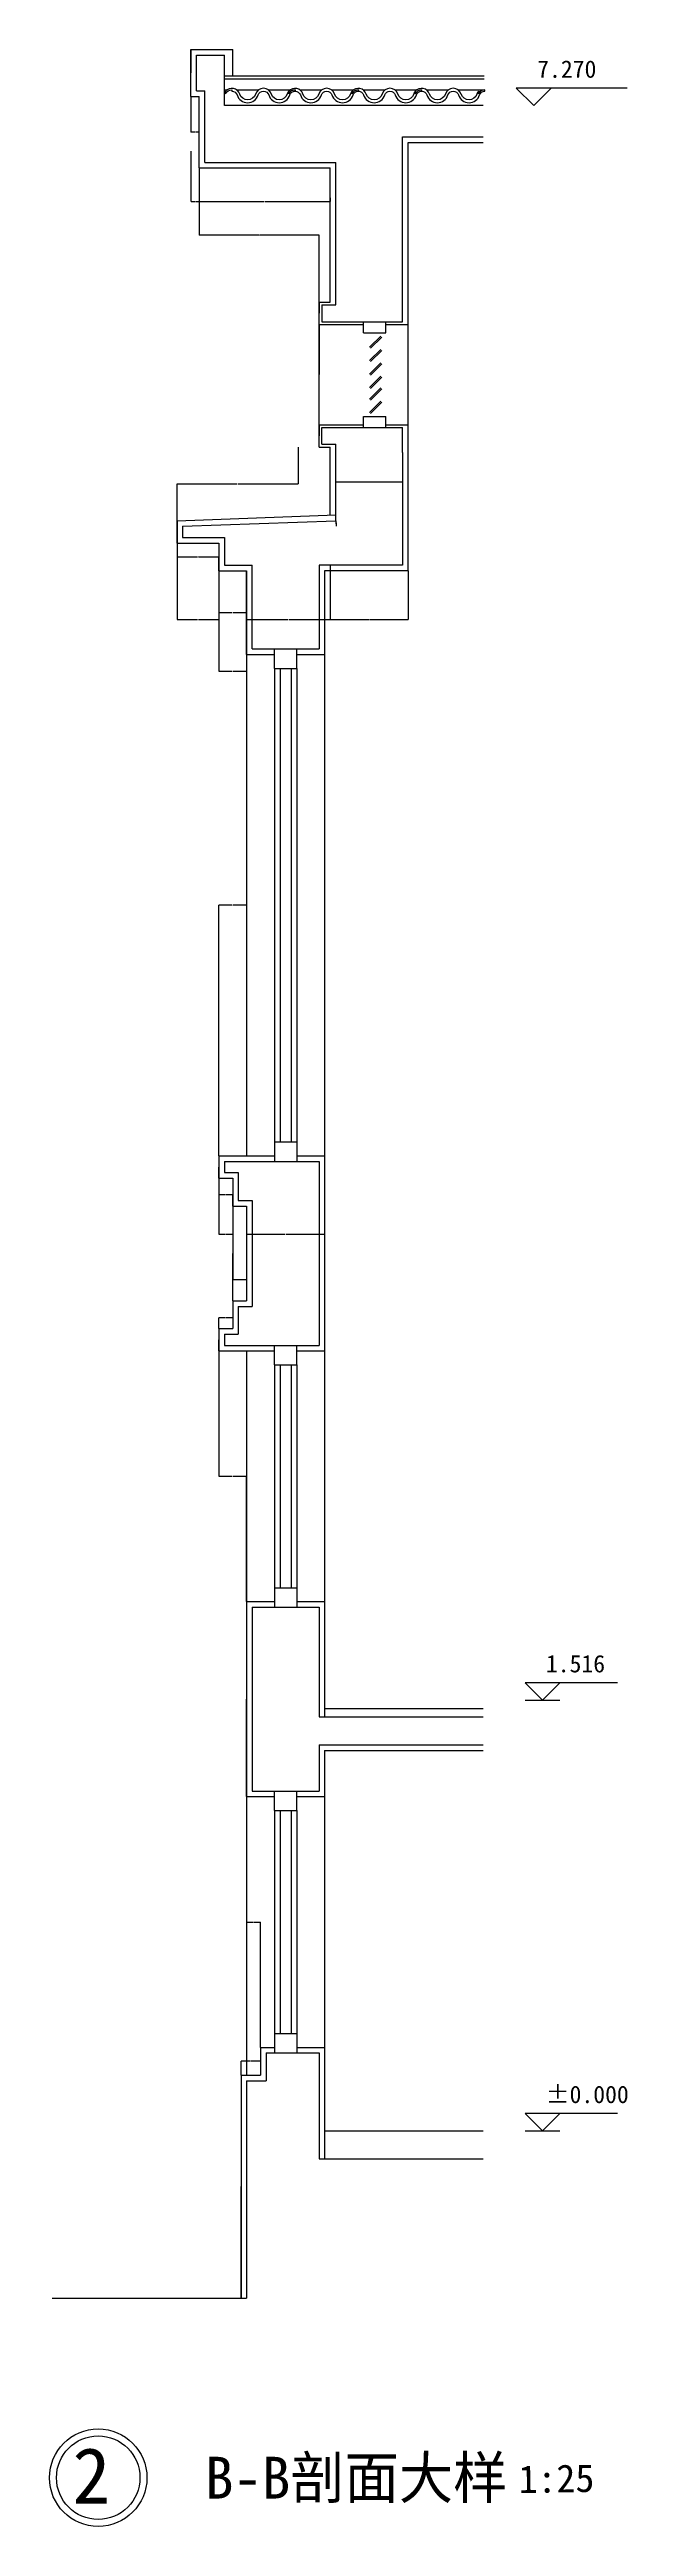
# Model space of a CAD drawing. Header units: metres. Extents: x -2092 to 57740, y -16481 to 10701.
# Drawn here: x 41741 to 43817, y -12512 to -3621 of the extents above; entities that cross this region are included whole.
import ezdxf

# ---------------------------------------------------------------- set-up
doc = ezdxf.new("R2010")
doc.units = ezdxf.units.M
for name, color, linetype in [('2', 2, 'Continuous'), ('D', 4, 'Continuous'), ('DIM2', 3, 'Continuous'), ('E-W', 7, 'Continuous'), ('E-WALL', 7, 'Continuous'), ('E-X', 2, 'Continuous'), ('HZ', 3, 'Continuous'), ('标注', 4, 'Continuous')]:
    doc.layers.add(name, color=color, linetype=linetype)
doc.dimstyles.get("Standard").update_dxf_attribs({"dimtxt": 2.5, "dimasz": 2.5, "dimexe": 1.25, "dimexo": 0.625, "dimtad": 1, "dimcen": 2.5, "dimazin": 3, "dimtfac": 1, "dimtmove": 0, "dimatfit": 3})

# ---------------------------------------------------------------- blocks, each defined once
blk = doc.blocks.new('*D2')
for p, q in [((42428.92, -10892.65), (42428.92, -11292.65)), ((42428.67, -11292.65), (42428.42, -11292.65)), ((42428.92, -11692.65), (42428.92, -11292.65)), ((42428.92, -11292.65), (42428.92, -11292.65)), ((42429.17, -11292.65), (42429.42, -11292.65))]:
    blk.add_line(p, q)
at = {"layer": 'Defpoints'}
for p in [(42428.92, -10892.65), (42428.92, -11292.65), (42428.92, -11692.65)]:
    blk.add_point(p, dxfattribs=at)
at = {"layer": 'DIM2', "insert": (42428.92, -11291.525), "char_height": 1, "attachment_point": 5}
blk.add_mtext('0', dxfattribs=at)
blk = doc.blocks.new('*D83')
for p, q in [((42708.92, -4528.14), (42708.92, -4568.14)), ((42708.67, -4568.14), (42708.42, -4568.14)), ((42708.92, -4608.14), (42708.92, -4568.14)), ((42708.92, -4568.14), (42708.92, -4568.14)), ((42709.17, -4568.14), (42709.42, -4568.14))]:
    blk.add_line(p, q)
at = {"layer": 'Defpoints'}
for p in [(42708.92, -4528.14), (42708.92, -4568.14), (42708.92, -4608.14)]:
    blk.add_point(p, dxfattribs=at)
at = {"layer": 'DIM2', "insert": (42708.92, -4567.015), "char_height": 1, "attachment_point": 5}
blk.add_mtext('0', dxfattribs=at)
blk = doc.blocks.new('*D84')
for p, q in [((42708.92, -4608.14), (42708.92, -4788.14)), ((42708.67, -4788.14), (42708.42, -4788.14)), ((42708.92, -4968.14), (42708.92, -4788.14)), ((42708.92, -4788.14), (42708.92, -4788.14)), ((42709.17, -4788.14), (42709.42, -4788.14))]:
    blk.add_line(p, q)
at = {"layer": 'Defpoints'}
for p in [(42708.92, -4608.14), (42708.92, -4788.14), (42708.92, -4968.14)]:
    blk.add_point(p, dxfattribs=at)
at = {"layer": 'DIM2', "insert": (42708.92, -4787.015), "char_height": 1, "attachment_point": 5}
blk.add_mtext('0', dxfattribs=at)
blk = doc.blocks.new('*D85')
for p, q in [((42372.92, -8173.66), (42348.67, -8173.66)), ((42348.92, -8212.65), (42348.92, -8173.66)), ((42399.17, -8173.66), (42374.92, -8173.66)), ((42398.92, -8112.65), (42398.92, -8173.66))]:
    blk.add_line(p, q)
at = {"layer": 'Defpoints'}
for p in [(42398.92, -8112.65), (42398.92, -8173.66), (42348.92, -8212.65)]:
    blk.add_point(p, dxfattribs=at)
at = {"layer": 'DIM2', "insert": (42373.92, -8173.66), "char_height": 1, "attachment_point": 5}
blk.add_mtext('50', dxfattribs=at)
blk = doc.blocks.new('*D86')
for p, q in [((42448.92, -9892.65), (42448.92, -10342.65)), ((42449.17, -10342.65), (42472.92, -10342.65)), ((42474.92, -10342.65), (42498.67, -10342.65)), ((42498.92, -10792.65), (42498.92, -10342.65))]:
    blk.add_line(p, q)
at = {"layer": 'Defpoints'}
for p in [(42448.92, -9892.65), (42448.92, -10342.65), (42498.92, -10792.65)]:
    blk.add_point(p, dxfattribs=at)
at = {"layer": 'DIM2', "insert": (42473.92, -10342.65), "char_height": 1, "attachment_point": 5}
blk.add_mtext('50', dxfattribs=at)
blk = doc.blocks.new('*D87')
for p, q in [((42448.92, -9192.65), (42448.92, -9542.65)), ((42448.67, -9542.65), (42448.42, -9542.65)), ((42448.92, -9892.65), (42448.92, -9542.65)), ((42448.92, -9542.65), (42448.92, -9542.65)), ((42449.17, -9542.65), (42449.42, -9542.65))]:
    blk.add_line(p, q)
at = {"layer": 'Defpoints'}
for p in [(42448.92, -9192.65), (42448.92, -9542.65), (42448.92, -9892.65)]:
    blk.add_point(p, dxfattribs=at)
at = {"layer": 'DIM2', "insert": (42448.92, -9541.525), "char_height": 1, "attachment_point": 5}
blk.add_mtext('0', dxfattribs=at)
blk = doc.blocks.new('*D88')
for p, q in [((42462.92, -10842.65), (42428.67, -10842.65)), ((42428.92, -10892.65), (42428.92, -10842.65)), ((42499.17, -10842.65), (42464.92, -10842.65)), ((42498.92, -10792.65), (42498.92, -10842.65))]:
    blk.add_line(p, q)
at = {"layer": 'Defpoints'}
for p in [(42498.92, -10792.65), (42498.92, -10842.65), (42428.92, -10892.65)]:
    blk.add_point(p, dxfattribs=at)
at = {"layer": 'DIM2', "insert": (42463.92, -10842.65), "char_height": 1, "attachment_point": 5}
blk.add_mtext('70', dxfattribs=at)
blk = doc.blocks.new('*D89')
for p, q in [((42348.92, -8292.65), (42348.92, -8742.65)), ((42349.17, -8742.65), (42397.42, -8742.65)), ((42400.42, -8742.65), (42448.67, -8742.65)), ((42448.92, -9192.65), (42448.92, -8742.65))]:
    blk.add_line(p, q)
at = {"layer": 'Defpoints'}
for p in [(42348.92, -8292.65), (42348.92, -8742.65), (42448.92, -9192.65)]:
    blk.add_point(p, dxfattribs=at)
at = {"layer": 'DIM2', "insert": (42398.92, -8742.65), "char_height": 1, "attachment_point": 5}
blk.add_mtext('100', dxfattribs=at)
blk = doc.blocks.new('*D90')
for p, q in [((42348.67, -8252.65), (42348.42, -8252.65)), ((42348.92, -8212.65), (42348.92, -8252.65)), ((42348.92, -8292.65), (42348.92, -8252.65)), ((42348.92, -8252.65), (42348.92, -8252.65)), ((42349.17, -8252.65), (42349.42, -8252.65))]:
    blk.add_line(p, q)
at = {"layer": 'Defpoints'}
for p in [(42348.92, -8212.65), (42348.92, -8252.65), (42348.92, -8292.65)]:
    blk.add_point(p, dxfattribs=at)
at = {"layer": 'DIM2', "insert": (42348.92, -8251.525), "char_height": 1, "attachment_point": 5}
blk.add_mtext('0', dxfattribs=at)
blk = doc.blocks.new('*D91')
for p, q in [((42748.92, -5472.65), (42748.92, -5667.73)), ((43028.92, -5492.65), (43028.92, -5667.73)), ((42749.17, -5667.73), (42887.42, -5667.73)), ((42890.42, -5667.73), (43028.67, -5667.73))]:
    blk.add_line(p, q)
at = {"layer": 'Defpoints'}
for p in [(42748.92, -5472.65), (43028.92, -5492.65), (42748.92, -5667.73)]:
    blk.add_point(p, dxfattribs=at)
at = {"layer": 'DIM2', "insert": (42888.92, -5667.73), "char_height": 1, "attachment_point": 5}
blk.add_mtext('280', dxfattribs=at)
blk = doc.blocks.new('*D92')
for p, q in [((42448.92, -5792.65), (42448.92, -6692.65)), ((42397.42, -6692.65), (42348.67, -6692.65)), ((42348.92, -7592.65), (42348.92, -6692.65)), ((42449.17, -6692.65), (42400.42, -6692.65))]:
    blk.add_line(p, q)
at = {"layer": 'Defpoints'}
for p in [(42448.92, -5792.65), (42448.92, -6692.65), (42348.92, -7592.65)]:
    blk.add_point(p, dxfattribs=at)
at = {"layer": 'DIM2', "insert": (42398.92, -6692.65), "char_height": 1, "attachment_point": 5}
blk.add_mtext('100', dxfattribs=at)
blk = doc.blocks.new('*D93')
for p, q in [((42348.92, -7672.65), (42348.92, -7731.47)), ((42349.17, -7731.47), (42372.92, -7731.47)), ((42374.92, -7731.47), (42398.67, -7731.47)), ((42398.92, -7772.65), (42398.92, -7731.47))]:
    blk.add_line(p, q)
at = {"layer": 'Defpoints'}
for p in [(42348.92, -7672.65), (42348.92, -7731.47), (42398.92, -7772.65)]:
    blk.add_point(p, dxfattribs=at)
at = {"layer": 'DIM2', "insert": (42373.92, -7731.47), "char_height": 1, "attachment_point": 5}
blk.add_mtext('50', dxfattribs=at)
blk = doc.blocks.new('*D94')
for p, q in [((42398.92, -7772.65), (42398.92, -7942.65)), ((42398.67, -7942.65), (42398.42, -7942.65)), ((42398.92, -8112.65), (42398.92, -7942.65)), ((42398.92, -7942.65), (42398.92, -7942.65)), ((42399.17, -7942.65), (42399.42, -7942.65))]:
    blk.add_line(p, q)
at = {"layer": 'Defpoints'}
for p in [(42398.92, -7772.65), (42398.92, -7942.65), (42398.92, -8112.65)]:
    blk.add_point(p, dxfattribs=at)
at = {"layer": 'DIM2', "insert": (42398.92, -7941.525), "char_height": 1, "attachment_point": 5}
blk.add_mtext('0', dxfattribs=at)
blk = doc.blocks.new('*D95')
for p, q in [((42348.67, -7632.65), (42348.42, -7632.65)), ((42348.92, -7592.65), (42348.92, -7632.65)), ((42348.92, -7672.65), (42348.92, -7632.65)), ((42348.92, -7632.65), (42348.92, -7632.65)), ((42349.17, -7632.65), (42349.42, -7632.65))]:
    blk.add_line(p, q)
at = {"layer": 'Defpoints'}
for p in [(42348.92, -7592.65), (42348.92, -7632.65), (42348.92, -7672.65)]:
    blk.add_point(p, dxfattribs=at)
at = {"layer": 'DIM2', "insert": (42348.92, -7631.525), "char_height": 1, "attachment_point": 5}
blk.add_mtext('0', dxfattribs=at)
blk = doc.blocks.new('*D96')
for p, q in [((42398.92, -7772.65), (42398.92, -8035.87)), ((42448.92, -7772.65), (42448.92, -8035.87)), ((42399.17, -8035.87), (42422.92, -8035.87)), ((42424.92, -8035.87), (42448.67, -8035.87))]:
    blk.add_line(p, q)
at = {"layer": 'Defpoints'}
for p in [(42398.92, -7772.65), (42448.92, -7772.65), (42398.92, -8035.87)]:
    blk.add_point(p, dxfattribs=at)
at = {"layer": 'DIM2', "insert": (42423.92, -8035.87), "char_height": 1, "attachment_point": 5}
blk.add_mtext('50', dxfattribs=at)
blk = doc.blocks.new('*D97')
for p, q in [((42448.92, -7772.65), (42448.92, -7873.7)), ((42728.92, -7772.65), (42728.92, -7873.7)), ((42449.17, -7873.7), (42587.42, -7873.7)), ((42590.42, -7873.7), (42728.67, -7873.7))]:
    blk.add_line(p, q)
at = {"layer": 'Defpoints'}
for p in [(42448.92, -7772.65), (42728.92, -7772.65), (42448.92, -7873.7)]:
    blk.add_point(p, dxfattribs=at)
at = {"layer": 'DIM2', "insert": (42588.92, -7873.7), "char_height": 1, "attachment_point": 5}
blk.add_mtext('280', dxfattribs=at)
blk = doc.blocks.new('*D98')
for p, q in [((42348.92, -7672.65), (42348.92, -7873.7)), ((42398.92, -7772.65), (42398.92, -7873.7)), ((42349.17, -7873.7), (42372.92, -7873.7)), ((42374.92, -7873.7), (42398.67, -7873.7))]:
    blk.add_line(p, q)
at = {"layer": 'Defpoints'}
for p in [(42348.92, -7672.65), (42398.92, -7772.65), (42348.92, -7873.7)]:
    blk.add_point(p, dxfattribs=at)
at = {"layer": 'DIM2', "insert": (42373.92, -7873.7), "char_height": 1, "attachment_point": 5}
blk.add_mtext('50', dxfattribs=at)
blk = doc.blocks.new('*D99')
for p, q in [((42633.92, -5048.14), (42633.92, -5180.39)), ((42198.92, -5312.65), (42198.92, -5180.39)), ((42199.17, -5180.39), (42414.92, -5180.39)), ((42417.92, -5180.39), (42633.67, -5180.39))]:
    blk.add_line(p, q)
at = {"layer": 'Defpoints'}
for p in [(42633.92, -5048.14), (42198.92, -5180.39), (42198.92, -5312.65)]:
    blk.add_point(p, dxfattribs=at)
at = {"layer": 'DIM2', "insert": (42416.42, -5180.39), "char_height": 1, "attachment_point": 5}
blk.add_mtext('435', dxfattribs=at)
blk = doc.blocks.new('*D100')
for p, q in [((42348.92, -5492.65), (42348.92, -5642.65)), ((42349.17, -5642.65), (42397.42, -5642.65)), ((42400.42, -5642.65), (42448.67, -5642.65)), ((42448.92, -5792.65), (42448.92, -5642.65))]:
    blk.add_line(p, q)
at = {"layer": 'Defpoints'}
for p in [(42348.92, -5492.65), (42348.92, -5642.65), (42448.92, -5792.65)]:
    blk.add_point(p, dxfattribs=at)
at = {"layer": 'DIM2', "insert": (42398.92, -5642.65), "char_height": 1, "attachment_point": 5}
blk.add_mtext('100', dxfattribs=at)
blk = doc.blocks.new('*D101')
for p, q in [((42198.92, -5392.65), (42198.92, -5442.65)), ((42199.17, -5442.65), (42272.42, -5442.65)), ((42275.42, -5442.65), (42348.67, -5442.65)), ((42348.92, -5492.65), (42348.92, -5442.65))]:
    blk.add_line(p, q)
at = {"layer": 'Defpoints'}
for p in [(42198.92, -5392.65), (42198.92, -5442.65), (42348.92, -5492.65)]:
    blk.add_point(p, dxfattribs=at)
at = {"layer": 'DIM2', "insert": (42273.92, -5442.65), "char_height": 1, "attachment_point": 5}
blk.add_mtext('150', dxfattribs=at)
blk = doc.blocks.new('*D102')
for p, q in [((42198.67, -5306.17), (42198.42, -5306.17)), ((42198.92, -5312.65), (42198.92, -5306.17)), ((42198.92, -5392.65), (42198.92, -5306.17)), ((42198.92, -5306.17), (42198.92, -5306.17)), ((42199.17, -5306.17), (42199.42, -5306.17))]:
    blk.add_line(p, q)
at = {"layer": 'Defpoints'}
for p in [(42198.92, -5306.17), (42198.92, -5312.65), (42198.92, -5392.65)]:
    blk.add_point(p, dxfattribs=at)
at = {"layer": 'DIM2', "insert": (42198.92, -5305.045), "char_height": 1, "attachment_point": 5}
blk.add_mtext('0', dxfattribs=at)
blk = doc.blocks.new('*D103')
for p, q in [((42708.92, -4968.14), (42708.92, -5008.14)), ((42708.67, -5008.14), (42708.42, -5008.14)), ((42708.92, -5048.14), (42708.92, -5008.14)), ((42708.92, -5008.14), (42708.92, -5008.14)), ((42709.17, -5008.14), (42709.42, -5008.14))]:
    blk.add_line(p, q)
at = {"layer": 'Defpoints'}
for p in [(42708.92, -4968.14), (42708.92, -5008.14), (42708.92, -5048.14)]:
    blk.add_point(p, dxfattribs=at)
at = {"layer": 'DIM2', "insert": (42708.92, -5007.015), "char_height": 1, "attachment_point": 5}
blk.add_mtext('0', dxfattribs=at)
blk = doc.blocks.new('*D104')
for p, q in [((42772.59, -5322.65), (42768.67, -5322.65)), ((42768.92, -5312.65), (42768.92, -5322.65)), ((42772.34, -5332.65), (42772.34, -5322.65))]:
    blk.add_line(p, q)
at = {"layer": 'Defpoints'}
for p in [(42768.92, -5312.65), (42772.34, -5322.65), (42772.34, -5332.65)]:
    blk.add_point(p, dxfattribs=at)
at = {"layer": 'DIM2', "insert": (42770.63, -5323.775), "char_height": 1, "attachment_point": 5}
blk.add_mtext('3,42', dxfattribs=at)
blk = doc.blocks.new('*D105')
for p, q in [((42198.92, -5392.65), (42198.92, -5667.73)), ((42348.92, -5492.65), (42348.92, -5667.73)), ((42199.17, -5667.73), (42272.42, -5667.73)), ((42275.42, -5667.73), (42348.67, -5667.73))]:
    blk.add_line(p, q)
at = {"layer": 'Defpoints'}
for p in [(42198.92, -5392.65), (42348.92, -5492.65), (42198.92, -5667.73)]:
    blk.add_point(p, dxfattribs=at)
at = {"layer": 'DIM2', "insert": (42273.92, -5667.73), "char_height": 1, "attachment_point": 5}
blk.add_mtext('150', dxfattribs=at)
blk = doc.blocks.new('*D106')
for p, q in [((42448.92, -5492.65), (42448.92, -5667.73)), ((42748.92, -5547.65), (42748.92, -5667.73)), ((42449.17, -5667.73), (42597.42, -5667.73)), ((42600.42, -5667.73), (42748.67, -5667.73))]:
    blk.add_line(p, q)
at = {"layer": 'Defpoints'}
for p in [(42448.92, -5492.65), (42748.92, -5547.65), (42448.92, -5667.73)]:
    blk.add_point(p, dxfattribs=at)
at = {"layer": 'DIM2', "insert": (42598.92, -5667.73), "char_height": 1, "attachment_point": 5}
blk.add_mtext('300', dxfattribs=at)
blk = doc.blocks.new('*D107')
for p, q in [((42348.92, -5492.65), (42348.92, -5852.49)), ((42448.92, -5492.65), (42448.92, -5852.49)), ((42349.17, -5852.49), (42397.42, -5852.49)), ((42400.42, -5852.49), (42448.67, -5852.49))]:
    blk.add_line(p, q)
at = {"layer": 'Defpoints'}
for p in [(42348.92, -5492.65), (42448.92, -5492.65), (42348.92, -5852.49)]:
    blk.add_point(p, dxfattribs=at)
at = {"layer": 'DIM2', "insert": (42398.92, -5852.49), "char_height": 1, "attachment_point": 5}
blk.add_mtext('100', dxfattribs=at)
blk = doc.blocks.new('*D108')
for p, q in [((42278.92, -4153.42), (42278.92, -4166.93)), ((42279.17, -4166.93), (42512.42, -4166.93)), ((42515.42, -4166.93), (42748.67, -4166.93)), ((42748.92, -4153.42), (42748.92, -4166.93))]:
    blk.add_line(p, q)
at = {"layer": 'Defpoints'}
for p in [(42278.92, -4153.42), (42278.92, -4166.93), (42748.92, -4153.42)]:
    blk.add_point(p, dxfattribs=at)
at = {"layer": 'DIM2', "insert": (42513.92, -4166.93), "char_height": 1, "attachment_point": 5}
blk.add_mtext('470', dxfattribs=at)
blk = doc.blocks.new('*D109')
for p, q in [((42248.92, -3985.71), (42248.92, -4166.93)), ((42249.17, -4166.93), (42262.92, -4166.93)), ((42264.92, -4166.93), (42278.67, -4166.93)), ((42278.92, -4153.42), (42278.92, -4166.93))]:
    blk.add_line(p, q)
at = {"layer": 'Defpoints'}
for p in [(42248.92, -3985.71), (42248.92, -4166.93), (42278.92, -4153.42)]:
    blk.add_point(p, dxfattribs=at)
at = {"layer": 'DIM2', "insert": (42263.92, -4166.93), "char_height": 1, "attachment_point": 5}
blk.add_mtext('30', dxfattribs=at)
blk = doc.blocks.new('*D122')
for p, q in [((42278.92, -4046.25), (42278.92, -4287.19)), ((42492.42, -4287.19), (42278.67, -4287.19)), ((42709.17, -4287.19), (42495.42, -4287.19)), ((42708.92, -4528.14), (42708.92, -4287.19))]:
    blk.add_line(p, q)
at = {"layer": 'Defpoints'}
for p in [(42278.92, -4046.25), (42708.92, -4287.19), (42708.92, -4528.14)]:
    blk.add_point(p, dxfattribs=at)
at = {"layer": 'DIM2', "insert": (42493.92, -4287.19), "char_height": 1, "attachment_point": 5}
blk.add_mtext('430', dxfattribs=at)
blk = doc.blocks.new('*D194')
for p, q in [((42248.92, -3789.25), (42248.92, -3917.75)), ((42262.92, -3917.75), (42248.67, -3917.75)), ((42279.17, -3917.75), (42264.92, -3917.75)), ((42278.92, -4046.25), (42278.92, -3917.75))]:
    blk.add_line(p, q)
at = {"layer": 'Defpoints'}
for p in [(42248.92, -3789.25), (42278.92, -3917.75), (42278.92, -4046.25)]:
    blk.add_point(p, dxfattribs=at)
at = {"layer": 'DIM2', "insert": (42263.92, -3917.75), "char_height": 1, "attachment_point": 5}
blk.add_mtext('30', dxfattribs=at)
blk = doc.blocks.new('*D195')
for p, q in [((42248.92, -3621.25), (42248.92, -3705.25)), ((42248.67, -3705.25), (42248.42, -3705.25)), ((42248.92, -3789.25), (42248.92, -3705.25)), ((42248.92, -3705.25), (42248.92, -3705.25)), ((42249.17, -3705.25), (42249.42, -3705.25))]:
    blk.add_line(p, q)
at = {"layer": 'Defpoints'}
for p in [(42248.92, -3621.25), (42248.92, -3705.25), (42248.92, -3789.25)]:
    blk.add_point(p, dxfattribs=at)
at = {"layer": 'DIM2', "insert": (42248.92, -3704.125), "char_height": 1, "attachment_point": 5}
blk.add_mtext('0', dxfattribs=at)

msp = doc.modelspace()

# ---------------------------------------------------------------- linework, layer by layer
msp.add_circle((41915.73, -12337.41), 150)
at = {"layer": '2'}
for p, q in [((42368.92, -3715.98), (43302.19, -3715.98)), ((42368.92, -3725.98), (43302.19, -3725.98)), ((42268.92, -3769.25), (42298.92, -3769.25)), ((42368.92, -3765.98), (42378.51, -3765.98)), ((42412.83, -3765.98), (42492.15, -3765.98)), ((42526.46, -3765.98), (42605.79, -3765.98)), ((42640.1, -3765.98), (42719.42, -3765.98)), ((42753.74, -3765.98), (42833.06, -3765.98)), ((42867.37, -3765.98), (42946.7, -3765.98)), ((42981.01, -3765.98), (43060.33, -3765.98)), ((43094.65, -3765.98), (43173.97, -3765.98)), ((43208.28, -3765.98), (43302.19, -3765.98))]:
    msp.add_line(p, q, dxfattribs=at)
for points in [[(42600.22, -3780.33), (42600.22, -3771.05, 0.1), (42594.53, -3781.19, -0.73), (42537.72, -3781.19, 0.73), (42480.9, -3781.19, -0.73), (42424.08, -3781.19, 0.59), (42372.94, -3771.05), (42372.94, -3780.33, -0.3), (42395.67, -3765.57), (42395.67, -3770.57, -0.32), (42414.57, -3784.29, 0.73), (42490.41, -3784.29, -0.73), (42528.21, -3784.29, 0.73), (42604.04, -3784.29, -0.32), (42622.94, -3770.57), (42622.94, -3765.57, 0.3)], [(42827.49, -3780.33), (42827.49, -3771.05, 0.1), (42821.81, -3781.19, -0.73), (42764.99, -3781.19, 0.73), (42708.17, -3781.19, -0.73), (42651.35, -3781.19, 0.59), (42600.22, -3771.05), (42600.22, -3780.33, -0.3), (42622.94, -3765.57), (42622.94, -3770.57, -0.32), (42641.84, -3784.29, 0.73), (42717.68, -3784.29, -0.73), (42755.48, -3784.29, 0.73), (42831.32, -3784.29, -0.32), (42850.22, -3770.57), (42850.22, -3765.57, 0.3)], [(43054.76, -3780.33), (43054.76, -3771.05, 0.1), (43049.08, -3781.19, -0.73), (42992.26, -3781.19, 0.73), (42935.44, -3781.19, -0.73), (42878.63, -3781.19, 0.59), (42827.49, -3771.05), (42827.49, -3780.33, -0.3), (42850.22, -3765.57), (42850.22, -3770.57, -0.32), (42869.12, -3784.29, 0.73), (42944.95, -3784.29, -0.73), (42982.75, -3784.29, 0.73), (43058.59, -3784.29, -0.32), (43077.49, -3770.57), (43077.49, -3765.57, 0.3)], [(43282.03, -3780.33), (43282.03, -3771.05, 0.1), (43276.35, -3781.19, -0.73), (43219.53, -3781.19, 0.73), (43162.72, -3781.19, -0.73), (43105.9, -3781.19, 0.59), (43054.76, -3771.05), (43054.76, -3780.33, -0.3), (43077.49, -3765.57), (43077.49, -3770.57, -0.32), (43096.39, -3784.29, 0.73), (43172.22, -3784.29, -0.73), (43210.03, -3784.29, 0.73), (43285.86, -3784.29, -0.32), (43304.76, -3770.57), (43304.76, -3765.57, 0.3)]]:
    msp.add_lwpolyline(points, format="xyb", close=True, dxfattribs=at)
at = {"layer": 'D'}
msp.add_circle((41915.73, -12337.41), 175, dxfattribs=at)
at = {"layer": 'E-W'}
for p, q in [((42268.92, -3641.25), (42368.92, -3641.25)), ((42268.92, -3769.25), (42268.92, -3641.25)), ((42368.92, -3822.65), (42368.92, -3641.25)), ((42298.92, -4026.25), (42298.92, -3769.25)), ((43298.7, -3822.65), (42368.92, -3822.65)), ((43298.7, -3822.65), (42368.92, -3822.65)), ((43008.92, -4598.14), (43008.92, -3934.45)), ((43008.92, -3934.45), (43298.7, -3934.45)), ((42298.92, -4026.25), (42768.92, -4026.25)), ((42768.92, -4538.14), (42768.92, -4026.25)), ((42718.92, -4538.14), (42768.92, -4538.14)), ((42718.92, -4538.14), (42718.92, -4598.14)), ((42718.92, -4598.14), (43008.92, -4598.14)), ((42868.92, -4638.14), (42868.92, -4598.14)), ((42948.92, -4638.14), (42948.92, -4598.14)), ((42868.92, -4638.14), (42948.92, -4638.14)), ((42930.99, -4649.78), (42889.98, -4689.78)), ((42930.99, -4697.59), (42889.98, -4737.58)), ((42934.48, -4653.36), (42893.48, -4693.36)), ((42934.48, -4701.17), (42893.48, -4741.16)), ((42930.99, -4746.36), (42889.98, -4786.36)), ((42930.99, -4794.16), (42889.98, -4834.16)), ((42934.48, -4749.94), (42893.48, -4789.94)), ((42934.48, -4797.74), (42893.48, -4837.74)), ((42930.99, -4836.11), (42889.98, -4876.11)), ((42930.99, -4883.91), (42889.98, -4923.91)), ((42934.48, -4839.69), (42893.48, -4879.69)), ((42934.48, -4887.49), (42893.48, -4927.49)), ((42718.92, -4978.14), (43008.92, -4978.14)), ((42718.92, -5038.14), (42718.92, -4978.14)), ((42868.92, -4938.14), (42948.92, -4938.14)), ((42868.92, -4978.14), (42868.92, -4938.14)), ((42948.92, -4978.14), (42948.92, -4938.14)), ((43008.92, -5067.65), (43008.92, -4978.14)), ((42718.92, -5038.14), (42768.92, -5038.14)), ((42768.92, -5312.65), (42768.92, -5038.14)), ((43008.92, -5067.65), (43008.92, -5272.65)), ((42768.92, -5172.65), (43008.92, -5172.65)), ((42218.92, -5332.65), (42768.92, -5312.65)), ((42218.92, -5332.65), (42218.92, -5372.65)), ((43008.92, -5272.65), (43008.92, -5272.65)), ((43008.92, -5272.65), (43008.92, -5472.65)), ((42218.92, -5372.65), (42368.92, -5372.65)), ((42368.92, -5372.65), (42368.92, -5472.65)), ((42368.92, -5472.65), (42468.92, -5472.65)), ((42468.92, -5772.65), (42468.92, -5472.65)), ((43008.92, -5472.65), (42708.92, -5472.65)), ((42548.92, -5842.65), (42548.92, -5772.65)), ((42628.92, -5842.65), (42628.92, -5772.65)), ((42548.92, -5842.65), (42628.92, -5842.65)), ((42548.92, -7542.65), (42548.92, -7612.65)), ((42548.92, -7542.65), (42628.92, -7542.65)), ((42628.92, -7542.65), (42628.92, -7612.65)), ((42368.92, -7612.65), (42708.92, -7612.65)), ((42368.92, -7612.65), (42368.92, -7652.65)), ((42708.92, -7612.65), (42708.92, -8272.65)), ((42368.92, -7652.65), (42418.92, -7652.65)), ((42418.92, -7652.65), (42418.92, -7752.65)), ((42418.92, -7752.65), (42468.92, -7752.65)), ((42468.92, -7752.65), (42468.92, -8132.65)), ((42418.92, -8132.65), (42418.92, -8232.65)), ((42418.92, -8132.65), (42468.92, -8132.65)), ((42368.92, -8232.65), (42418.92, -8232.65)), ((42368.92, -8232.65), (42368.92, -8272.65)), ((42368.92, -8272.65), (42708.92, -8272.65)), ((42548.92, -8342.65), (42548.92, -8272.65)), ((42548.92, -8342.65), (42628.92, -8342.65)), ((42628.92, -8342.65), (42628.92, -8272.65)), ((42548.92, -9142.65), (42628.92, -9142.65)), ((42548.92, -9142.65), (42548.92, -9212.65)), ((42628.92, -9142.65), (42628.92, -9212.65)), ((42448.92, -9192.65), (42448.92, -9892.65)), ((42468.92, -9212.65), (42708.92, -9212.65)), ((42468.92, -9212.65), (42468.92, -9872.65)), ((42708.92, -9212.65), (42708.92, -9606.65)), ((42708.92, -9706.65), (42708.92, -9872.65)), ((42468.92, -9872.65), (42708.92, -9872.65)), ((42548.92, -9942.65), (42548.92, -9872.65)), ((42548.92, -9942.65), (42628.92, -9942.65)), ((42628.92, -9942.65), (42628.92, -9872.65)), ((42548.92, -10742.65), (42548.92, -10812.65)), ((42548.92, -10742.65), (42628.92, -10742.65)), ((42628.92, -10742.65), (42628.92, -10812.65)), ((42448.92, -10912.65), (42448.92, -11692.65)), ((42708.92, -11192.65), (43298.7, -11192.65)), ((41750.7, -11692.65), (42448.92, -11692.65))]:
    msp.add_line(p, q, dxfattribs=at)
at = {"layer": 'E-WALL'}
for p, q in [((42708.92, -5472.65), (42708.92, -5772.65)), ((42468.92, -5772.65), (42708.92, -5772.65)), ((42708.92, -9606.65), (43298.7, -9606.65)), ((42708.92, -9706.65), (43298.7, -9706.65)), ((42518.92, -10812.65), (42708.92, -10812.65)), ((42518.92, -10812.65), (42518.92, -10912.65)), ((42708.92, -10812.65), (42708.92, -11192.65)), ((42448.92, -10912.65), (42518.92, -10912.65))]:
    msp.add_line(p, q, dxfattribs=at)
at = {"layer": 'E-X'}
for p, q in [((42248.92, -3621.25), (42398.92, -3621.25)), ((42248.92, -3789.25), (42248.92, -3621.25)), ((42398.92, -3715.98), (42398.92, -3621.25)), ((42248.92, -3789.25), (42278.92, -3789.25)), ((42278.92, -4046.25), (42278.92, -3789.25)), ((43028.92, -5492.65), (43028.92, -3954.45)), ((43028.92, -3954.45), (43298.7, -3954.45)), ((42278.92, -4046.25), (42748.92, -4046.25)), ((42748.92, -4528.14), (42748.92, -4046.25)), ((42708.92, -4528.14), (42748.92, -4528.14)), ((42708.92, -5048.14), (42708.92, -4528.14)), ((42708.92, -4608.14), (42868.92, -4608.14)), ((42948.92, -4608.14), (43028.92, -4608.14)), ((42708.92, -4968.14), (42868.92, -4968.14)), ((42948.92, -4968.14), (43028.92, -4968.14)), ((42708.92, -5048.14), (42748.92, -5048.14)), ((42748.92, -5292.65), (42748.92, -5048.14)), ((42198.92, -5312.65), (42768.92, -5291.92)), ((42198.92, -5312.65), (42198.92, -5392.65)), ((42198.92, -5392.65), (42348.92, -5392.65)), ((42348.92, -5392.65), (42348.92, -5492.65)), ((42348.92, -5492.65), (42448.92, -5492.65)), ((42448.92, -5792.65), (42448.92, -5492.65)), ((43028.92, -5492.65), (42728.92, -5492.65)), ((42728.92, -5492.65), (42728.92, -5792.65)), ((42448.92, -5792.65), (42448.92, -7592.65)), ((42448.92, -5792.65), (42548.92, -5792.65)), ((42548.92, -5842.65), (42548.92, -7542.65)), ((42568.92, -5842.65), (42568.92, -7542.65)), ((42608.92, -5842.65), (42608.92, -7542.65)), ((42628.92, -5792.65), (42728.92, -5792.65)), ((42628.92, -5842.65), (42628.92, -7542.65)), ((42728.92, -5792.65), (42728.92, -7592.65)), ((42348.92, -7592.65), (42548.92, -7592.65)), ((42348.92, -7592.65), (42348.92, -7672.65)), ((42628.92, -7592.65), (42728.92, -7592.65)), ((42728.92, -7592.65), (42728.92, -8292.65)), ((42348.92, -7672.65), (42398.92, -7672.65)), ((42398.92, -7672.65), (42398.92, -7772.65)), ((42398.92, -7772.65), (42448.92, -7772.65)), ((42448.92, -7772.65), (42448.92, -8112.65)), ((42398.92, -8112.65), (42398.92, -8212.65)), ((42398.92, -8112.65), (42448.92, -8112.65)), ((42348.92, -8212.65), (42398.92, -8212.65)), ((42348.92, -8212.65), (42348.92, -8292.65)), ((42348.92, -8292.65), (42548.92, -8292.65)), ((42448.92, -8292.65), (42448.92, -10892.65)), ((42548.92, -8342.65), (42548.92, -9142.65)), ((42568.92, -8342.65), (42568.92, -9142.65)), ((42608.92, -8342.65), (42608.92, -9142.65)), ((42628.92, -8292.65), (42728.92, -8292.65)), ((42628.92, -8342.65), (42628.92, -9142.65)), ((42728.92, -8292.65), (42728.92, -9192.65)), ((42448.92, -9192.65), (42548.92, -9192.65)), ((42628.92, -9192.65), (42728.92, -9192.65)), ((42728.92, -9192.65), (42728.92, -9606.65)), ((42728.92, -9576.65), (43298.7, -9576.65)), ((42728.92, -9726.65), (42728.92, -9892.65)), ((42728.92, -9726.65), (43298.7, -9726.65)), ((42448.92, -9892.65), (42548.92, -9892.65)), ((42548.92, -9942.65), (42548.92, -10742.65)), ((42568.92, -9942.65), (42568.92, -10742.65)), ((42608.92, -9942.65), (42608.92, -10742.65)), ((42628.92, -9892.65), (42728.92, -9892.65)), ((42628.92, -9942.65), (42628.92, -10742.65)), ((42728.92, -9892.65), (42728.92, -10792.65)), ((42498.92, -10792.65), (42498.92, -10892.65)), ((42498.92, -10792.65), (42548.92, -10792.65)), ((42628.92, -10792.65), (42728.92, -10792.65)), ((42728.92, -10792.65), (42728.92, -11192.65)), ((42428.92, -10892.65), (42428.92, -11692.65)), ((42428.92, -10892.65), (42498.92, -10892.65)), ((42728.92, -11092.65), (43298.7, -11092.65))]:
    msp.add_line(p, q, dxfattribs=at)
at = {"layer": '标注'}
for p, q in [((43542.77, -3760.15), (43417.77, -3760.15)), ((43417.77, -3760.15), (43480.27, -3822.65)), ((43480.27, -3822.65), (43542.77, -3760.15)), ((43815.49, -3760.15), (43542.77, -3760.15)), ((43781.02, -9484.15), (43449.01, -9484.15)), ((43449.01, -9484.15), (43511.51, -9546.65)), ((43511.51, -9546.65), (43574.01, -9484.15)), ((43449.01, -9546.65), (43574.01, -9546.65)), ((43449.01, -11030.15), (43511.51, -11092.65)), ((43781.02, -11030.15), (43449.01, -11030.15)), ((43449.01, -11092.65), (43574.01, -11092.65)), ((43511.51, -11092.65), (43574.01, -11030.15))]:
    msp.add_line(p, q, dxfattribs=at)

# ---------------------------------------------------------------- texts
at = {"layer": '2'}
msp.add_text('2', height=200, dxfattribs=at).set_placement((41823.23, -12430.12))
at = {"layer": 'DIM2'}
msp.add_text('B-B剖面大样', height=150, dxfattribs=at).set_placement((42299.53, -12412.33))
at = {"layer": 'HZ'}
msp.add_text('1:25', height=100, rotation=1, dxfattribs=at).set_placement((43426.58, -12392.89))
at = {"layer": '标注'}
for s, p in [('7.270', (43492.77, -3722.65)), ('1.516', (43524.01, -9446.65)), ('%%P0.000', (43524.01, -10992.65))]:
    msp.add_text(s, height=62.5, dxfattribs=at).set_placement(p)

# ---------------------------------------------------------------- dimensions: what is measured, and where the dimension line sits
at = {"layer": 'DIM2'}
for base, p1, p2, picture, middle in [((42248.92, -3705.25), (42248.92, -3789.25), (42248.92, -3621.25), '*D195', (42248.92, -3704.125)), ((42278.92, -3917.75), (42278.92, -4046.25), (42248.92, -3789.25), '*D194', (42263.92, -3917.75)), ((42248.92, -4166.93), (42248.92, -3985.71), (42278.92, -4153.42), '*D109', (42263.92, -4166.93)), ((42708.92, -4287.19), (42708.92, -4528.14), (42278.92, -4046.25), '*D122', (42493.92, -4287.19)), ((42278.92, -4166.93), (42278.92, -4153.42), (42748.92, -4153.42), '*D108', (42513.92, -4166.93)), ((42708.92, -4568.14), (42708.92, -4528.14), (42708.92, -4608.14), '*D83', (42708.92, -4567.015)), ((42708.92, -4788.14), (42708.92, -4608.14), (42708.92, -4968.14), '*D84', (42708.92, -4787.015)), ((42708.92, -5008.14), (42708.92, -4968.14), (42708.92, -5048.14), '*D103', (42708.92, -5007.015)), ((42198.92, -5180.39), (42198.92, -5312.65), (42633.92, -5048.14), '*D99', (42416.42, -5180.39)), ((42198.92, -5306.17), (42198.92, -5312.65), (42198.92, -5392.65), '*D102', (42198.92, -5305.045)), ((42772.34, -5322.65), (42772.34, -5332.65), (42768.92, -5312.65), '*D104', (42770.63, -5323.775)), ((42198.92, -5442.65), (42198.92, -5392.65), (42348.92, -5492.65), '*D101', (42273.92, -5442.65)), ((42198.92, -5667.73), (42198.92, -5392.65), (42348.92, -5492.65), '*D105', (42273.92, -5667.73)), ((42348.92, -5642.65), (42348.92, -5492.65), (42448.92, -5792.65), '*D100', (42398.92, -5642.65)), ((42348.92, -5852.49), (42348.92, -5492.65), (42448.92, -5492.65), '*D107', (42398.92, -5852.49)), ((42448.92, -5667.73), (42448.92, -5492.65), (42748.92, -5547.65), '*D106', (42598.92, -5667.73)), ((42748.92, -5667.73), (42748.92, -5472.65), (43028.92, -5492.65), '*D91', (42888.92, -5667.73)), ((42448.92, -6692.65), (42448.92, -5792.65), (42348.92, -7592.65), '*D92', (42398.92, -6692.65)), ((42348.92, -7632.65), (42348.92, -7592.65), (42348.92, -7672.65), '*D95', (42348.92, -7631.525)), ((42348.92, -7731.47), (42348.92, -7672.65), (42398.92, -7772.65), '*D93', (42373.92, -7731.47)), ((42348.92, -7873.7), (42348.92, -7672.65), (42398.92, -7772.65), '*D98', (42373.92, -7873.7)), ((42398.92, -7942.65), (42398.92, -7772.65), (42398.92, -8112.65), '*D94', (42398.92, -7941.525)), ((42398.92, -8035.87), (42398.92, -7772.65), (42448.92, -7772.65), '*D96', (42423.92, -8035.87)), ((42448.92, -7873.7), (42448.92, -7772.65), (42728.92, -7772.65), '*D97', (42588.92, -7873.7)), ((42398.92, -8173.66), (42398.92, -8112.65), (42348.92, -8212.65), '*D85', (42373.92, -8173.66)), ((42348.92, -8252.65), (42348.92, -8212.65), (42348.92, -8292.65), '*D90', (42348.92, -8251.525)), ((42348.92, -8742.65), (42348.92, -8292.65), (42448.92, -9192.65), '*D89', (42398.92, -8742.65)), ((42448.92, -9542.65), (42448.92, -9192.65), (42448.92, -9892.65), '*D87', (42448.92, -9541.525)), ((42448.92, -10342.65), (42448.92, -9892.65), (42498.92, -10792.65), '*D86', (42473.92, -10342.65)), ((42498.92, -10842.65), (42498.92, -10792.65), (42428.92, -10892.65), '*D88', (42463.92, -10842.65)), ((42428.92, -11292.65), (42428.92, -10892.65), (42428.92, -11692.65), '*D2', (42428.92, -11291.525))]:
    dim = msp.add_linear_dim(base=base, p1=p1, p2=p2, dimstyle='Standard', dxfattribs=at)
    dim.commit()
    dim.dimension.update_dxf_attribs({"geometry": picture, "text_midpoint": middle})

doc.saveas('drawing.dxf')
